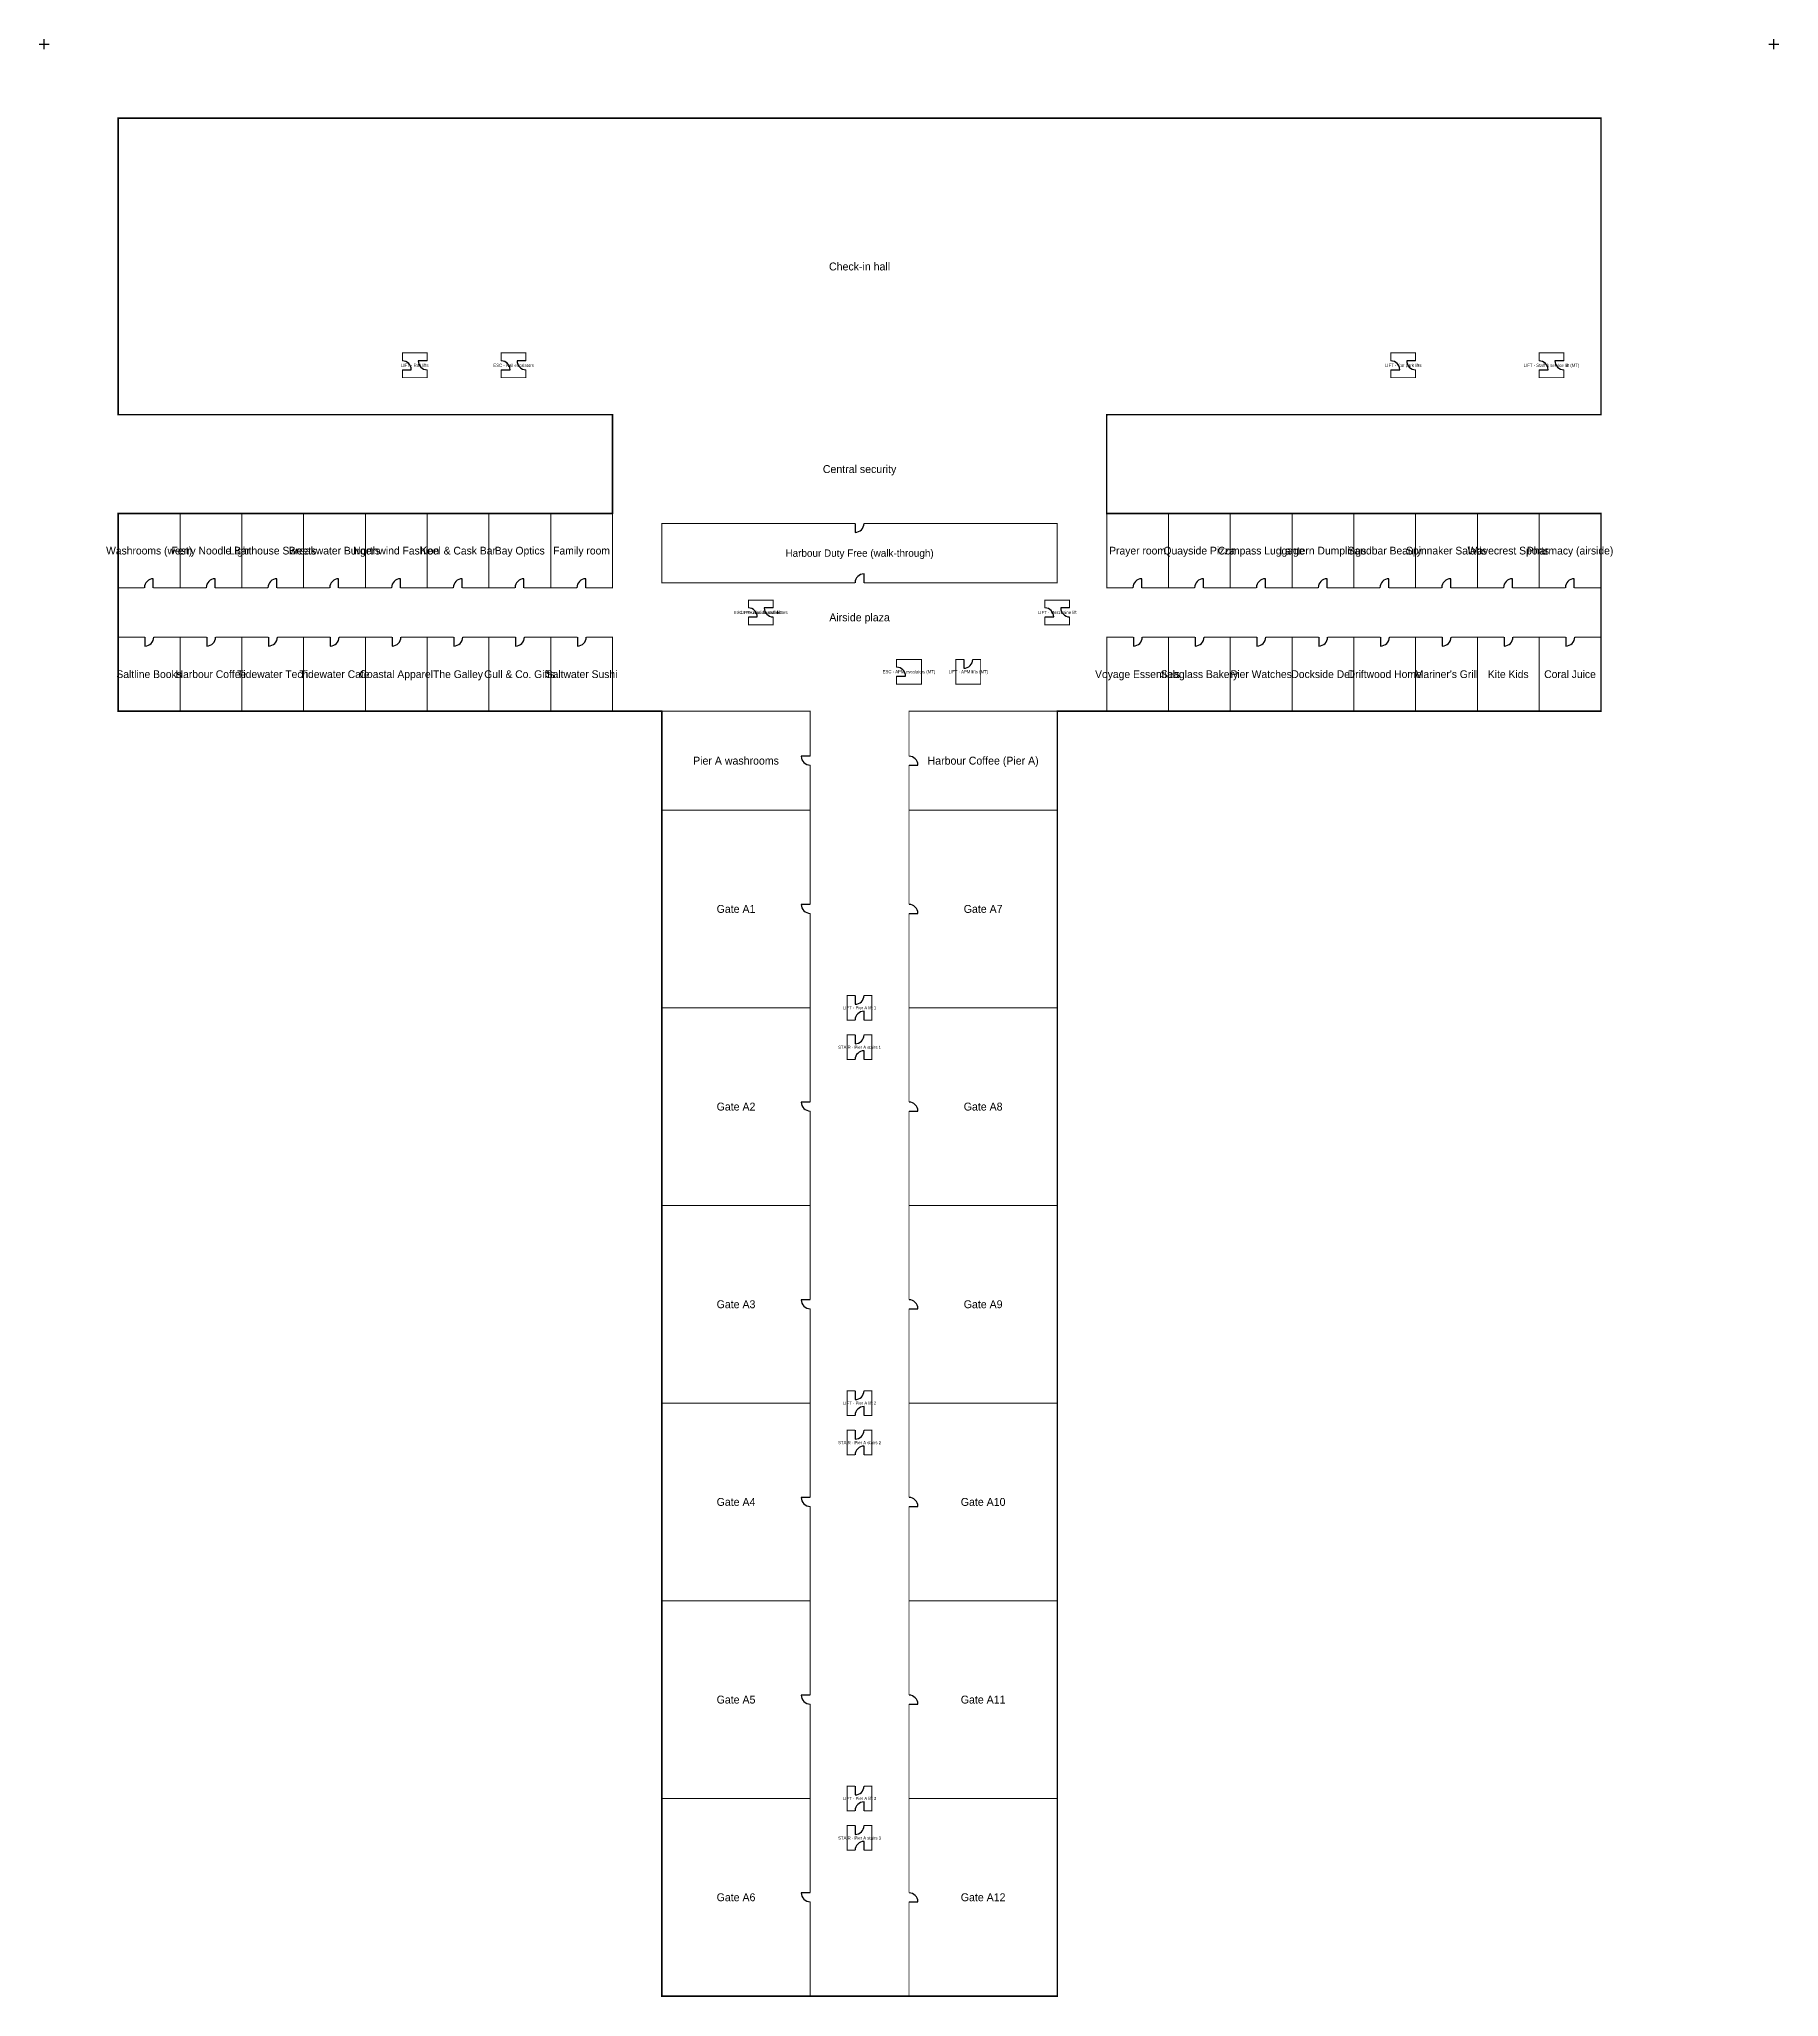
# Model space of a CAD drawing. Header units: metres. Extents: x -16 to 336, y -596 to 16.
# Drawn here: x -16 to 336, y -380.1 to 16 of the extents above; entities that cross this region are included whole.
import ezdxf
from ezdxf.enums import TextEntityAlignment as Align

# ---------------------------------------------------------------- set-up
doc = ezdxf.new("R2010")
doc.units = ezdxf.units.M
for name, color, linetype in [('A-DOOR', 3, 'Continuous'), ('A-REF', 1, 'Continuous'), ('A-TEXT', 2, 'Continuous'), ('A-WALL', 7, 'Continuous'), ('A-WALL-EXT', 7, 'Continuous')]:
    doc.layers.add(name, color=color, linetype=linetype)

msp = doc.modelspace()

# ---------------------------------------------------------------- texts
at = {"layer": 'A-TEXT'}
for s, height, p in [('Check-in hall', 1.6, (150, -30)), ('LIFT · Rail lifts', 0.625, (60, -50)), ('ESC · Rail escalators', 0.625, (80, -50)), ('LIFT · Car park lifts', 0.625, (260, -50)), ('LIFT · Staff & service lift (MT)', 0.625, (290, -50)), ('Central security', 1.6, (150, -71)), ('Washrooms (west)', 1.5625, (6.25, -87.5)), ('Ferry Noodle Bar', 1.5625, (18.75, -87.5)), ('Lighthouse Sweets', 1.5625, (31.25, -87.5)), ('Breakwater Burgers', 1.5625, (43.75, -87.5)), ('Northwind Fashion', 1.5625, (56.25, -87.5)), ('Keel & Cask Bar', 1.5625, (68.75, -87.5)), ('Bay Optics', 1.562, (81.25, -87.5)), ('Family room', 1.5625, (93.75, -87.5)), ('Prayer room', 1.5625, (206.25, -87.5)), ('Quayside Pizza', 1.5625, (218.75, -87.5)), ('Compass Luggage', 1.5625, (231.25, -87.5)), ('Lantern Dumplings', 1.5625, (243.75, -87.5)), ('Sandbar Beauty', 1.5625, (256.25, -87.5)), ('Spinnaker Salads', 1.5625, (268.75, -87.5)), ('Wavecrest Sports', 1.5625, (281.25, -87.5)), ('Pharmacy (airside)', 1.5625, (293.75, -87.5)), ('Harbour Duty Free (walk-through)', 1.5, (150, -88)), ('ESC · Mezzanine escalators', 0.625, (130, -100)), ('LIFT · Airside staff lift', 0.625, (130, -100)), ('Airside plaza', 1.6, (150, -101)), ('LIFT · Mezzanine lift', 0.625, (190, -100)), ('Saltline Books', 1.5625, (6.25, -112.5)), ('Harbour Coffee', 1.5625, (18.75, -112.5)), ('Tidewater Tech', 1.5625, (31.25, -112.5)), ('Tidewater Cafe', 1.5625, (43.75, -112.5)), ('Coastal Apparel', 1.5625, (56.25, -112.5)), ('The Galley', 1.562, (68.75, -112.5)), ('Gull & Co. Gifts', 1.5625, (81.25, -112.5)), ('Saltwater Sushi', 1.5625, (93.75, -112.5)), ('ESC · APM escalators (MT)', 0.625, (160, -112)), ('LIFT · APM lifts (MT)', 0.625, (172, -112)), ('Voyage Essentials', 1.5625, (206.25, -112.5)), ('Seaglass Bakery', 1.5625, (218.75, -112.5)), ('Pier Watches', 1.5625, (231.25, -112.5)), ('Dockside Deli', 1.5625, (243.75, -112.5)), ('Driftwood Home', 1.5625, (256.25, -112.5)), ("Mariner's Grill", 1.5625, (268.75, -112.5)), ('Kite Kids', 1.562, (281.25, -112.5)), ('Coral Juice', 1.5625, (293.75, -112.5)), ('Pier A washrooms', 1.6, (125, -130)), ('Harbour Coffee (Pier A)', 1.6, (175, -130)), ('Gate A1', 1.6, (125, -160)), ('Gate A7', 1.6, (175, -160)), ('LIFT · Pier A lift 1', 0.625, (150, -180)), ('STAIR · Pier A stairs 1', 0.625, (150, -188)), ('Gate A2', 1.6, (125, -200)), ('Gate A8', 1.6, (175, -200)), ('Gate A3', 1.6, (125, -240)), ('Gate A9', 1.6, (175, -240)), ('LIFT · Pier A lift 2', 0.625, (150, -260)), ('STAIR · Pier A stairs 2', 0.625, (150, -268)), ('Gate A4', 1.6, (125, -280)), ('Gate A10', 1.6, (175, -280)), ('Gate A5', 1.6, (125, -320)), ('Gate A11', 1.6, (175, -320)), ('LIFT · Pier A lift 3', 0.625, (150, -340)), ('STAIR · Pier A stairs 3', 0.625, (150, -348)), ('Gate A6', 1.6, (125, -360)), ('Gate A12', 1.6, (175, -360))]:
    msp.add_text(s, height=height, dxfattribs=at).set_placement(p, align=Align.MIDDLE_CENTER)

# ---------------------------------------------------------------- linework, layer by layer
at = {"layer": 'A-DOOR'}
for p, q in [((57.5, -50.9), (59.3, -50.9)), ((62.5, -49.1), (60.7, -49.1)), ((77.5, -50.9), (79.3, -50.9)), ((82.5, -49.1), (80.7, -49.1)), ((257.5, -50.9), (259.3, -50.9)), ((262.5, -49.1), (260.7, -49.1)), ((287.5, -50.9), (289.3, -50.9)), ((292.5, -49.1), (290.7, -49.1)), ((149.1, -82), (149.1, -83.8)), ((7.1, -95), (7.1, -93.2)), ((19.6, -95), (19.6, -93.2)), ((32.1, -95), (32.1, -93.2)), ((44.6, -95), (44.6, -93.2)), ((57.1, -95), (57.1, -93.2)), ((69.6, -95), (69.6, -93.2)), ((82.1, -95), (82.1, -93.2)), ((94.6, -95), (94.6, -93.2)), ((150.9, -94), (150.9, -92.2)), ((207.1, -95), (207.1, -93.2)), ((219.6, -95), (219.6, -93.2)), ((232.1, -95), (232.1, -93.2)), ((244.6, -95), (244.6, -93.2)), ((257.1, -95), (257.1, -93.2)), ((269.6, -95), (269.6, -93.2)), ((282.1, -95), (282.1, -93.2)), ((294.6, -95), (294.6, -93.2)), ((127.5, -100.9), (129.3, -100.9)), ((127.5, -100.9), (129.3, -100.9)), ((132.5, -99.1), (130.7, -99.1)), ((132.5, -99.1), (130.7, -99.1)), ((187.5, -100.9), (189.3, -100.9)), ((192.5, -99.1), (190.7, -99.1)), ((5.4, -105), (5.4, -106.8)), ((17.9, -105), (17.9, -106.8)), ((30.4, -105), (30.4, -106.8)), ((42.9, -105), (42.9, -106.8)), ((55.4, -105), (55.4, -106.8)), ((67.9, -105), (67.9, -106.8)), ((80.4, -105), (80.4, -106.8)), ((92.9, -105), (92.9, -106.8)), ((205.4, -105), (205.4, -106.8)), ((217.9, -105), (217.9, -106.8)), ((230.4, -105), (230.4, -106.8)), ((242.9, -105), (242.9, -106.8)), ((255.4, -105), (255.4, -106.8)), ((267.9, -105), (267.9, -106.8)), ((280.4, -105), (280.4, -106.8)), ((292.9, -105), (292.9, -106.8)), ((171.1, -109.5), (171.1, -111.3)), ((157.5, -112.9), (159.3, -112.9)), ((140, -129.1), (138.2, -129.1)), ((160, -130.9), (161.8, -130.9)), ((140, -159.1), (138.2, -159.1)), ((160, -160.9), (161.8, -160.9)), ((149.1, -177.5), (149.1, -179.3)), ((150.9, -182.5), (150.9, -180.7)), ((149.1, -185.5), (149.1, -187.3)), ((150.9, -190.5), (150.9, -188.7)), ((140, -199.1), (138.2, -199.1)), ((160, -200.9), (161.8, -200.9)), ((140, -239.1), (138.2, -239.1)), ((160, -240.9), (161.8, -240.9)), ((149.1, -257.5), (149.1, -259.3)), ((150.9, -262.5), (150.9, -260.7)), ((149.1, -265.5), (149.1, -267.3)), ((150.9, -270.5), (150.9, -268.7)), ((140, -279.1), (138.2, -279.1)), ((160, -280.9), (161.8, -280.9)), ((140, -319.1), (138.2, -319.1)), ((160, -320.9), (161.8, -320.9)), ((149.1, -337.5), (149.1, -339.3)), ((150.9, -342.5), (150.9, -340.7)), ((149.1, -345.5), (149.1, -347.3)), ((150.9, -350.5), (150.9, -348.7)), ((140, -359.1), (138.2, -359.1)), ((160, -360.9), (161.8, -360.9))]:
    msp.add_line(p, q, dxfattribs=at)
for centre, start, end in [((57.5, -50.9), 0, 90), ((62.5, -49.1), 180, -90), ((77.5, -50.9), 0, 90), ((82.5, -49.1), 180, -90), ((257.5, -50.9), 0, 90), ((262.5, -49.1), 180, -90), ((287.5, -50.9), 0, 90), ((292.5, -49.1), 180, -90), ((149.1, -82), -90, 0), ((7.1, -95), 90, 180), ((19.6, -95), 90, 180), ((32.1, -95), 90, 180), ((44.6, -95), 90, 180), ((57.1, -95), 90, 180), ((69.6, -95), 90, 180), ((82.1, -95), 90, 180), ((94.6, -95), 90, 180), ((150.9, -94), 90, 180), ((207.1, -95), 90, 180), ((219.6, -95), 90, 180), ((232.1, -95), 90, 180), ((244.6, -95), 90, 180), ((257.1, -95), 90, 180), ((269.6, -95), 90, 180), ((282.1, -95), 90, 180), ((294.6, -95), 90, 180), ((127.5, -100.9), 0, 90), ((127.5, -100.9), 0, 90), ((132.5, -99.1), 180, -90), ((132.5, -99.1), 180, -90), ((187.5, -100.9), 0, 90), ((192.5, -99.1), 180, -90), ((5.4, -105), -90, 0), ((17.9, -105), -90, 0), ((30.4, -105), -90, 0), ((42.9, -105), -90, 0), ((55.4, -105), -90, 0), ((67.9, -105), -90, 0), ((80.4, -105), -90, 0), ((92.9, -105), -90, 0), ((205.4, -105), -90, 0), ((217.9, -105), -90, 0), ((230.4, -105), -90, 0), ((242.9, -105), -90, 0), ((255.4, -105), -90, 0), ((267.9, -105), -90, 0), ((280.4, -105), -90, 0), ((292.9, -105), -90, 0), ((171.1, -109.5), -90, 0), ((157.5, -112.9), 0, 90), ((140, -129.1), 180, -90), ((160, -130.9), 0, 90), ((140, -159.1), 180, -90), ((160, -160.9), 0, 90), ((149.1, -177.5), -90, 0), ((150.9, -182.5), 90, 180), ((149.1, -185.5), -90, 0), ((150.9, -190.5), 90, 180), ((140, -199.1), 180, -90), ((160, -200.9), 0, 90), ((140, -239.1), 180, -90), ((160, -240.9), 0, 90), ((149.1, -257.5), -90, 0), ((150.9, -262.5), 90, 180), ((149.1, -265.5), -90, 0), ((150.9, -270.5), 90, 180), ((140, -279.1), 180, -90), ((160, -280.9), 0, 90), ((140, -319.1), 180, -90), ((160, -320.9), 0, 90), ((149.1, -337.5), -90, 0), ((150.9, -342.5), 90, 180), ((149.1, -345.5), -90, 0), ((150.9, -350.5), 90, 180), ((140, -359.1), 180, -90), ((160, -360.9), 0, 90)]:
    msp.add_arc(centre, 1.8, start, end, dxfattribs=at)
at = {"layer": 'A-REF'}
for p, q in [((-15, 14), (-15, 16)), ((335, 14), (335, 16)), ((-16, 15), (-14, 15)), ((334, 15), (336, 15))]:
    msp.add_line(p, q, dxfattribs=at)
at = {"layer": 'A-WALL', "const_width": 0.2}
for points in [[(57.5, -49.1), (57.5, -47.5), (62.5, -47.5), (62.5, -49.1)], [(77.5, -49.1), (77.5, -47.5), (82.5, -47.5), (82.5, -49.1)], [(257.5, -49.1), (257.5, -47.5), (262.5, -47.5), (262.5, -49.1)], [(287.5, -49.1), (287.5, -47.5), (292.5, -47.5), (292.5, -49.1)], [(62.5, -50.9), (62.5, -52.5), (57.5, -52.5), (57.5, -50.9)], [(82.5, -50.9), (82.5, -52.5), (77.5, -52.5), (77.5, -50.9)], [(262.5, -50.9), (262.5, -52.5), (257.5, -52.5), (257.5, -50.9)], [(292.5, -50.9), (292.5, -52.5), (287.5, -52.5), (287.5, -50.9)], [(5.3, -95), (0, -95), (0, -80), (12.5, -80), (12.5, -95), (7.1, -95)], [(17.8, -95), (12.5, -95), (12.5, -80), (25, -80), (25, -95), (19.6, -95)], [(30.3, -95), (25, -95), (25, -80), (37.5, -80), (37.5, -95), (32.1, -95)], [(42.8, -95), (37.5, -95), (37.5, -80), (50, -80), (50, -95), (44.6, -95)], [(55.3, -95), (50, -95), (50, -80), (62.5, -80), (62.5, -95), (57.1, -95)], [(67.8, -95), (62.5, -95), (62.5, -80), (75, -80), (75, -95), (69.6, -95)], [(80.3, -95), (75, -95), (75, -80), (87.5, -80), (87.5, -95), (82.1, -95)], [(92.8, -95), (87.5, -95), (87.5, -80), (100, -80), (100, -95), (94.6, -95)], [(149.1, -94), (110, -94), (110, -82), (149.1, -82)], [(150.9, -82), (190, -82), (190, -94), (150.9, -94)], [(205.3, -95), (200, -95), (200, -80), (212.5, -80), (212.5, -95), (207.1, -95)], [(217.8, -95), (212.5, -95), (212.5, -80), (225, -80), (225, -95), (219.6, -95)], [(230.3, -95), (225, -95), (225, -80), (237.5, -80), (237.5, -95), (232.1, -95)], [(242.8, -95), (237.5, -95), (237.5, -80), (250, -80), (250, -95), (244.6, -95)], [(255.3, -95), (250, -95), (250, -80), (262.5, -80), (262.5, -95), (257.1, -95)], [(267.8, -95), (262.5, -95), (262.5, -80), (275, -80), (275, -95), (269.6, -95)], [(280.3, -95), (275, -95), (275, -80), (287.5, -80), (287.5, -95), (282.1, -95)], [(292.8, -95), (287.5, -95), (287.5, -80), (300, -80), (300, -95), (294.6, -95)], [(127.5, -99.1), (127.5, -97.5), (132.5, -97.5), (132.5, -99.1)], [(127.5, -99.1), (127.5, -97.5), (132.5, -97.5), (132.5, -99.1)], [(187.5, -99.1), (187.5, -97.5), (192.5, -97.5), (192.5, -99.1)], [(132.5, -100.9), (132.5, -102.5), (127.5, -102.5), (127.5, -100.9)], [(132.5, -100.9), (132.5, -102.5), (127.5, -102.5), (127.5, -100.9)], [(192.5, -100.9), (192.5, -102.5), (187.5, -102.5), (187.5, -100.9)], [(7.2, -105), (12.5, -105), (12.5, -120), (0, -120), (0, -105), (5.4, -105)], [(19.7, -105), (25, -105), (25, -120), (12.5, -120), (12.5, -105), (17.9, -105)], [(32.2, -105), (37.5, -105), (37.5, -120), (25, -120), (25, -105), (30.4, -105)], [(44.7, -105), (50, -105), (50, -120), (37.5, -120), (37.5, -105), (42.9, -105)], [(57.2, -105), (62.5, -105), (62.5, -120), (50, -120), (50, -105), (55.4, -105)], [(69.7, -105), (75, -105), (75, -120), (62.5, -120), (62.5, -105), (67.9, -105)], [(82.2, -105), (87.5, -105), (87.5, -120), (75, -120), (75, -105), (80.4, -105)], [(94.7, -105), (100, -105), (100, -120), (87.5, -120), (87.5, -105), (92.9, -105)], [(207.2, -105), (212.5, -105), (212.5, -120), (200, -120), (200, -105), (205.4, -105)], [(219.7, -105), (225, -105), (225, -120), (212.5, -120), (212.5, -105), (217.9, -105)], [(232.2, -105), (237.5, -105), (237.5, -120), (225, -120), (225, -105), (230.4, -105)], [(244.7, -105), (250, -105), (250, -120), (237.5, -120), (237.5, -105), (242.9, -105)], [(257.2, -105), (262.5, -105), (262.5, -120), (250, -120), (250, -105), (255.4, -105)], [(269.7, -105), (275, -105), (275, -120), (262.5, -120), (262.5, -105), (267.9, -105)], [(282.2, -105), (287.5, -105), (287.5, -120), (275, -120), (275, -105), (280.4, -105)], [(294.7, -105), (300, -105), (300, -120), (287.5, -120), (287.5, -105), (292.9, -105)], [(157.5, -111.1), (157.5, -109.5), (162.5, -109.5), (162.5, -114.5), (157.5, -114.5), (157.5, -112.9)], [(172.9, -109.5), (174.5, -109.5), (174.5, -114.5), (169.5, -114.5), (169.5, -109.5), (171.1, -109.5)], [(140, -130.9), (140, -140), (110, -140), (110, -120), (140, -120), (140, -129.1)], [(160, -129.1), (160, -120), (190, -120), (190, -140), (160, -140), (160, -130.9)], [(140, -160.9), (140, -180), (110, -180), (110, -140), (140, -140), (140, -159.1)], [(160, -159.1), (160, -140), (190, -140), (190, -180), (160, -180), (160, -160.9)], [(149.1, -182.5), (147.5, -182.5), (147.5, -177.5), (149.1, -177.5)], [(150.9, -177.5), (152.5, -177.5), (152.5, -182.5), (150.9, -182.5)], [(140, -200.9), (140, -220), (110, -220), (110, -180), (140, -180), (140, -199.1)], [(160, -199.1), (160, -180), (190, -180), (190, -220), (160, -220), (160, -200.9)], [(149.1, -190.5), (147.5, -190.5), (147.5, -185.5), (149.1, -185.5)], [(150.9, -185.5), (152.5, -185.5), (152.5, -190.5), (150.9, -190.5)], [(140, -240.9), (140, -260), (110, -260), (110, -220), (140, -220), (140, -239.1)], [(160, -239.1), (160, -220), (190, -220), (190, -260), (160, -260), (160, -240.9)], [(149.1, -262.5), (147.5, -262.5), (147.5, -257.5), (149.1, -257.5)], [(150.9, -257.5), (152.5, -257.5), (152.5, -262.5), (150.9, -262.5)], [(140, -280.9), (140, -300), (110, -300), (110, -260), (140, -260), (140, -279.1)], [(160, -279.1), (160, -260), (190, -260), (190, -300), (160, -300), (160, -280.9)], [(149.1, -270.5), (147.5, -270.5), (147.5, -265.5), (149.1, -265.5)], [(150.9, -265.5), (152.5, -265.5), (152.5, -270.5), (150.9, -270.5)], [(140, -320.9), (140, -340), (110, -340), (110, -300), (140, -300), (140, -319.1)], [(160, -319.1), (160, -300), (190, -300), (190, -340), (160, -340), (160, -320.9)], [(140, -360.9), (140, -380), (110, -380), (110, -340), (140, -340), (140, -359.1)], [(149.1, -342.5), (147.5, -342.5), (147.5, -337.5), (149.1, -337.5)], [(150.9, -337.5), (152.5, -337.5), (152.5, -342.5), (150.9, -342.5)], [(160, -359.1), (160, -340), (190, -340), (190, -380), (160, -380), (160, -360.9)], [(149.1, -350.5), (147.5, -350.5), (147.5, -345.5), (149.1, -345.5)], [(150.9, -345.5), (152.5, -345.5), (152.5, -350.5), (150.9, -350.5)]]:
    msp.add_lwpolyline(points, dxfattribs=at)
at = {"layer": 'A-WALL-EXT', "const_width": 0.3}
msp.add_lwpolyline([(0, -120), (0, -120), (109.95, -120), (109.95, -120), (109.96, -120), (109.96, -120), (109.97, -120), (109.97, -120.01), (109.98, -120.01), (109.98, -120.01), (109.99, -120.01), (109.99, -120.02), (109.99, -120.02), (109.99, -120.03), (110, -120.03), (110, -120.04), (110, -120.04), (110, -120.05), (110, -120.05), (110, -380), (110, -380), (110, -380), (190, -380), (190, -380), (190, -380), (190, -120.05), (190, -120.05), (190, -120.04), (190, -120.04), (190, -120.03), (190.01, -120.03), (190.01, -120.02), (190.01, -120.02), (190.01, -120.01), (190.02, -120.01), (190.02, -120.01), (190.03, -120.01), (190.03, -120), (190.04, -120), (190.04, -120), (190.05, -120), (190.05, -120), (300, -120), (300, -120), (300, -120), (300, -80), (300, -80), (300, -80), (200.05, -80), (200.05, -80), (200.04, -80), (200.04, -80), (200.03, -80), (200.03, -79.99), (200.02, -79.99), (200.02, -79.99), (200.01, -79.99), (200.01, -79.98), (200.01, -79.98), (200.01, -79.97), (200, -79.97), (200, -79.96), (200, -79.96), (200, -79.95), (200, -79.95), (200, -60.05), (200, -60.05), (200, -60.04), (200, -60.04), (200, -60.03), (200.01, -60.03), (200.01, -60.02), (200.01, -60.02), (200.01, -60.01), (200.02, -60.01), (200.02, -60.01), (200.03, -60.01), (200.03, -60), (200.04, -60), (200.04, -60), (200.05, -60), (200.05, -60), (300, -60), (300, -60), (300, -60), (300, 0), (300, 0), (300, 0), (0, 0), (0, 0), (0, 0), (0, -60), (0, -60), (0, -60), (99.95, -60), (99.95, -60), (99.96, -60), (99.96, -60), (99.97, -60), (99.97, -60.01), (99.98, -60.01), (99.98, -60.01), (99.99, -60.01), (99.99, -60.02), (99.99, -60.02), (99.99, -60.03), (100, -60.03), (100, -60.04), (100, -60.04), (100, -60.05), (100, -60.05), (100, -79.95), (100, -79.95), (100, -79.96), (100, -79.96), (100, -79.97), (99.99, -79.97), (99.99, -79.98), (99.99, -79.98), (99.99, -79.99), (99.98, -79.99), (99.98, -79.99), (99.97, -79.99), (99.97, -80), (99.96, -80), (99.96, -80), (99.95, -80), (99.95, -80), (0, -80), (0, -80), (0, -80), (0, -120), (0, -120)], close=True, dxfattribs=at)

msp.set_redraw_order([(e.dxf.handle, doc.entitydb.next_handle()) for e in msp.query("TEXT MTEXT ATTDEF DIMENSION ARC_DIMENSION")])  # texts and dimensions are drawn at this point

doc.saveas('drawing.dxf')
